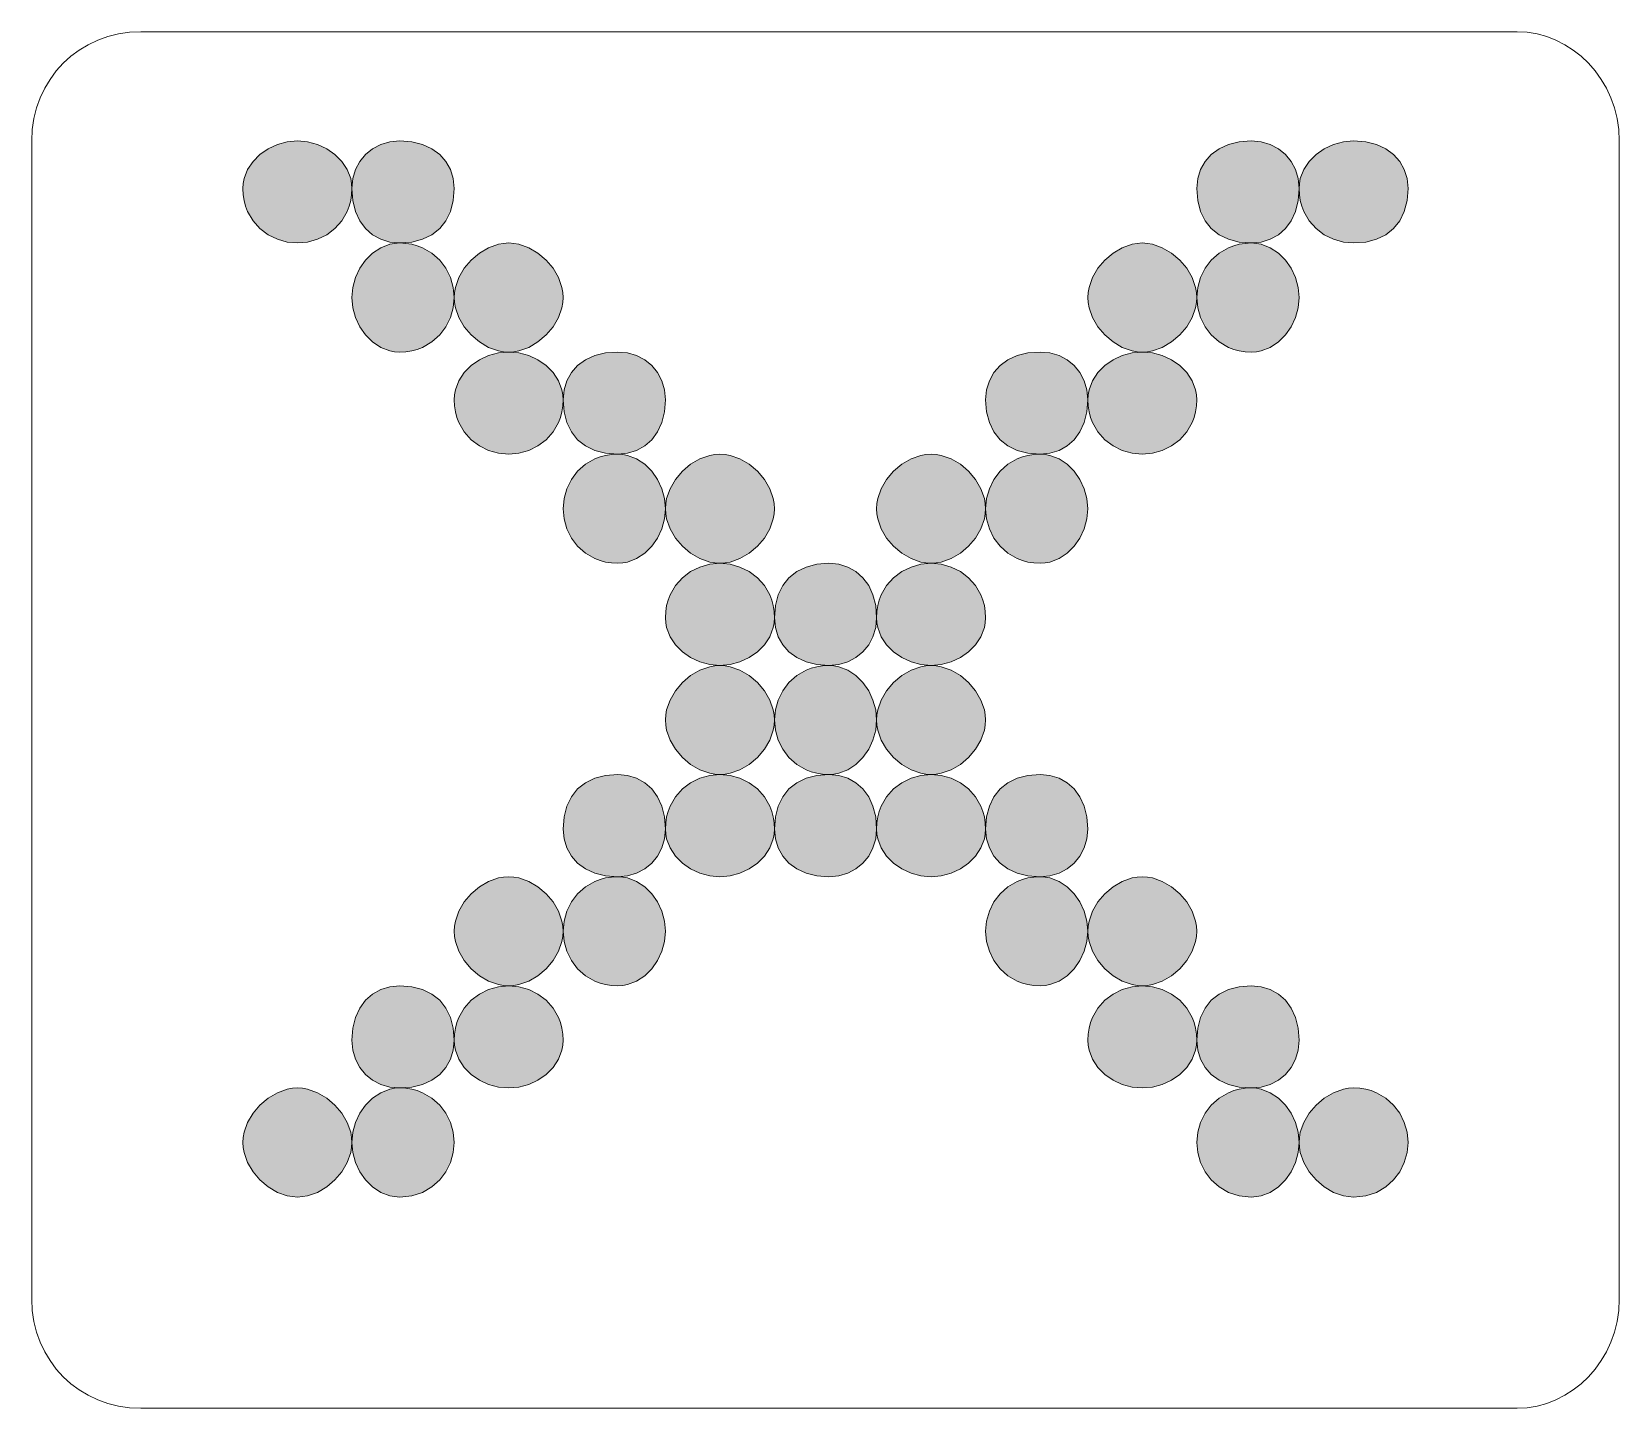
# Model space of a CAD drawing. Header units: metres. Extents: x 144 to 423, y 14 to 256.
import ezdxf

# ---------------------------------------------------------------- set-up
doc = ezdxf.new("R2010")
doc.units = ezdxf.units.M
doc.layers.add('FILL_RED_FF0000', color=7, linetype='Continuous', true_color=0xff0000)
doc.layers.add('STROKE_BLACK_000000', color=7, linetype='Continuous', true_color=0x000000)

msp = doc.modelspace()

# ---------------------------------------------------------------- hatches: boundary and pattern name
at = {"layer": 'FILL_RED_FF0000', "true_color": 0xff0000}
h = msp.add_hatch(color=7, dxfattribs=at)
h.dxf.hatch_style = 1
h.paths.add_polyline_path([(199.95, 227.62), (199.79, 226.58), (199.54, 225.61), (199.18, 224.69), (198.24, 223.05), (197.01, 221.67), (195.56, 220.58), (193.93, 219.78), (192.2, 219.29), (190.41, 219.12), (188.62, 219.29), (186.88, 219.78), (185.26, 220.58), (183.81, 221.67), (182.58, 223.05), (181.63, 224.69), (181.28, 225.61), (181.03, 226.58), (180.87, 227.62), (180.81, 228.72), (180.87, 229.61), (181.03, 230.46), (181.63, 232.06), (182.58, 233.49), (183.81, 234.72), (185.26, 235.73), (186.88, 236.48), (188.62, 236.96), (190.41, 237.12), (192.2, 236.96), (193.93, 236.48), (195.56, 235.73), (197.01, 234.72), (198.24, 233.49), (199.18, 232.06), (199.79, 230.46), (199.95, 229.61), (200.01, 228.72), (199.95, 227.62)])
h = msp.add_hatch(color=7, dxfattribs=at)
h.dxf.hatch_style = 1
h.paths.add_polyline_path([(217.84, 226.58), (217.35, 224.69), (216.55, 223.05), (215.46, 221.67), (214.08, 220.58), (212.44, 219.78), (210.55, 219.29), (208.41, 219.12), (206.67, 219.29), (205.07, 219.78), (203.64, 220.58), (202.41, 221.67), (201.4, 223.05), (200.65, 224.69), (200.17, 226.58), (200.01, 228.72), (200.17, 230.46), (200.65, 232.06), (201.4, 233.49), (202.41, 234.72), (203.64, 235.73), (205.07, 236.48), (206.67, 236.96), (208.41, 237.12), (210.55, 236.96), (212.44, 236.48), (214.08, 235.73), (215.46, 234.72), (216.55, 233.49), (217.35, 232.06), (217.84, 230.46), (218.01, 228.72), (217.84, 226.58)])
h = msp.add_hatch(color=7, dxfattribs=at)
h.dxf.hatch_style = 1
h.paths.add_polyline_path([(366.65, 226.58), (366.17, 224.69), (365.42, 223.05), (364.41, 221.67), (363.18, 220.58), (361.75, 219.78), (360.15, 219.29), (358.41, 219.12), (356.27, 219.29), (354.38, 219.78), (352.74, 220.58), (351.36, 221.67), (350.27, 223.05), (349.47, 224.69), (348.98, 226.58), (348.81, 228.72), (348.98, 230.46), (349.47, 232.06), (350.27, 233.49), (351.36, 234.72), (352.74, 235.73), (354.38, 236.48), (356.27, 236.96), (358.41, 237.12), (360.15, 236.96), (361.75, 236.48), (363.18, 235.73), (364.41, 234.72), (365.42, 233.49), (366.17, 232.06), (366.65, 230.46), (366.81, 228.72), (366.65, 226.58)])
h = msp.add_hatch(color=7, dxfattribs=at)
h.dxf.hatch_style = 1
h.paths.add_polyline_path([(385.84, 226.58), (385.35, 224.69), (384.55, 223.05), (383.46, 221.67), (382.08, 220.58), (380.44, 219.78), (378.55, 219.29), (376.41, 219.12), (374.62, 219.29), (372.88, 219.78), (371.26, 220.58), (369.81, 221.67), (368.58, 223.05), (367.63, 224.69), (367.28, 225.61), (367.03, 226.58), (366.87, 227.62), (366.81, 228.72), (366.87, 229.61), (367.03, 230.46), (367.63, 232.06), (368.58, 233.49), (369.81, 234.72), (371.26, 235.73), (372.88, 236.48), (374.62, 236.96), (376.41, 237.12), (378.55, 236.96), (380.44, 236.48), (382.08, 235.73), (383.46, 234.72), (384.55, 233.49), (385.35, 232.06), (385.84, 230.46), (386.01, 228.72), (385.84, 226.58)])
h = msp.add_hatch(color=7, dxfattribs=at)
h.dxf.hatch_style = 1
h.paths.add_polyline_path([(217.84, 207.73), (217.35, 205.99), (216.55, 204.37), (215.46, 202.92), (214.08, 201.69), (212.44, 200.74), (211.52, 200.39), (210.55, 200.14), (209.51, 199.98), (208.41, 199.92), (207.52, 199.98), (206.67, 200.14), (205.07, 200.74), (203.64, 201.69), (202.41, 202.92), (201.4, 204.37), (200.65, 205.99), (200.17, 207.73), (200.01, 209.52), (200.17, 211.31), (200.65, 213.04), (201.4, 214.67), (202.41, 216.12), (203.64, 217.35), (205.07, 218.29), (206.67, 218.9), (207.52, 219.06), (208.41, 219.12), (209.51, 219.06), (210.55, 218.9), (211.52, 218.65), (212.44, 218.29), (214.08, 217.35), (215.46, 216.12), (216.55, 214.67), (217.35, 213.04), (217.84, 211.31), (218.01, 209.52), (217.84, 207.73)])
h = msp.add_hatch(color=7, dxfattribs=at)
h.dxf.hatch_style = 1
h.paths.add_polyline_path([(237.15, 208.62), (236.99, 207.73), (236.39, 205.99), (235.44, 204.37), (234.21, 202.92), (232.76, 201.69), (231.13, 200.74), (229.4, 200.14), (228.51, 199.98), (227.61, 199.92), (226.71, 199.98), (225.82, 200.14), (224.08, 200.74), (222.46, 201.69), (221.01, 202.92), (219.78, 204.37), (218.83, 205.99), (218.23, 207.73), (218.07, 208.62), (218.01, 209.52), (218.07, 210.42), (218.23, 211.31), (218.83, 213.04), (219.78, 214.67), (221.01, 216.12), (222.46, 217.35), (224.08, 218.29), (225.82, 218.9), (226.71, 219.06), (227.61, 219.12), (228.51, 219.06), (229.4, 218.9), (231.13, 218.29), (232.76, 217.35), (234.21, 216.12), (235.44, 214.67), (236.39, 213.04), (236.99, 211.31), (237.15, 210.42), (237.21, 209.52), (237.15, 208.62)])
h = msp.add_hatch(color=7, dxfattribs=at)
h.dxf.hatch_style = 1
h.paths.add_polyline_path([(348.75, 208.62), (348.59, 207.73), (347.98, 205.99), (347.04, 204.37), (345.81, 202.92), (344.36, 201.69), (342.73, 200.74), (341, 200.14), (340.11, 199.98), (339.21, 199.92), (338.31, 199.98), (337.42, 200.14), (335.68, 200.74), (334.06, 201.69), (332.61, 202.92), (331.38, 204.37), (330.43, 205.99), (329.83, 207.73), (329.67, 208.62), (329.61, 209.52), (329.67, 210.42), (329.83, 211.31), (330.43, 213.04), (331.38, 214.67), (332.61, 216.12), (334.06, 217.35), (335.68, 218.29), (337.42, 218.9), (338.31, 219.06), (339.21, 219.12), (340.11, 219.06), (341, 218.9), (342.73, 218.29), (344.36, 217.35), (345.81, 216.12), (347.04, 214.67), (347.98, 213.04), (348.59, 211.31), (348.75, 210.42), (348.81, 209.52), (348.75, 208.62)])
h = msp.add_hatch(color=7, dxfattribs=at)
h.dxf.hatch_style = 1
h.paths.add_polyline_path([(366.65, 207.73), (366.17, 205.99), (365.42, 204.37), (364.41, 202.92), (363.18, 201.69), (361.75, 200.74), (360.15, 200.14), (359.3, 199.98), (358.41, 199.92), (357.31, 199.98), (356.27, 200.14), (355.3, 200.39), (354.38, 200.74), (352.74, 201.69), (351.36, 202.92), (350.27, 204.37), (349.47, 205.99), (348.98, 207.73), (348.81, 209.52), (348.98, 211.31), (349.47, 213.04), (350.27, 214.67), (351.36, 216.12), (352.74, 217.35), (354.38, 218.29), (355.3, 218.65), (356.27, 218.9), (357.31, 219.06), (358.41, 219.12), (359.3, 219.06), (360.15, 218.9), (361.75, 218.29), (363.18, 217.35), (364.41, 216.12), (365.42, 214.67), (366.17, 213.04), (366.65, 211.31), (366.81, 209.52), (366.65, 207.73)])
h = msp.add_hatch(color=7, dxfattribs=at)
h.dxf.hatch_style = 1
h.paths.add_polyline_path([(237.15, 190.42), (236.99, 189.38), (236.74, 188.41), (236.39, 187.49), (235.44, 185.85), (234.21, 184.47), (232.76, 183.38), (231.13, 182.58), (229.4, 182.09), (227.61, 181.92), (225.82, 182.09), (224.08, 182.58), (222.46, 183.38), (221.01, 184.47), (219.78, 185.85), (218.83, 187.49), (218.48, 188.41), (218.23, 189.38), (218.07, 190.42), (218.01, 191.52), (218.07, 192.41), (218.23, 193.26), (218.83, 194.86), (219.78, 196.29), (221.01, 197.52), (222.46, 198.53), (224.08, 199.28), (225.82, 199.76), (227.61, 199.92), (229.4, 199.76), (231.13, 199.28), (232.76, 198.53), (234.21, 197.52), (235.44, 196.29), (236.39, 194.86), (236.99, 193.26), (237.15, 192.41), (237.21, 191.52), (237.15, 190.42)])
h = msp.add_hatch(color=7, dxfattribs=at)
h.dxf.hatch_style = 1
h.paths.add_polyline_path([(255.05, 189.38), (254.57, 187.49), (253.82, 185.85), (252.81, 184.47), (251.58, 183.38), (250.15, 182.58), (248.55, 182.09), (246.81, 181.92), (244.67, 182.09), (242.78, 182.58), (241.14, 183.38), (239.76, 184.47), (238.67, 185.85), (237.87, 187.49), (237.38, 189.38), (237.21, 191.52), (237.38, 193.26), (237.87, 194.86), (238.67, 196.29), (239.76, 197.52), (241.14, 198.53), (242.78, 199.28), (244.67, 199.76), (246.81, 199.92), (248.55, 199.76), (250.15, 199.28), (251.58, 198.53), (252.81, 197.52), (253.82, 196.29), (254.57, 194.86), (255.05, 193.26), (255.21, 191.52), (255.05, 189.38)])
h = msp.add_hatch(color=7, dxfattribs=at)
h.dxf.hatch_style = 1
h.paths.add_polyline_path([(329.45, 189.38), (328.97, 187.49), (328.22, 185.85), (327.21, 184.47), (325.98, 183.38), (324.55, 182.58), (322.95, 182.09), (321.21, 181.92), (319.07, 182.09), (317.18, 182.58), (315.54, 183.38), (314.16, 184.47), (313.07, 185.85), (312.27, 187.49), (311.78, 189.38), (311.61, 191.52), (311.78, 193.26), (312.27, 194.86), (313.07, 196.29), (314.16, 197.52), (315.54, 198.53), (317.18, 199.28), (319.07, 199.76), (321.21, 199.92), (322.95, 199.76), (324.55, 199.28), (325.98, 198.53), (327.21, 197.52), (328.22, 196.29), (328.97, 194.86), (329.45, 193.26), (329.61, 191.52), (329.45, 189.38)])
h = msp.add_hatch(color=7, dxfattribs=at)
h.dxf.hatch_style = 1
h.paths.add_polyline_path([(348.75, 190.42), (348.59, 189.38), (348.34, 188.41), (347.98, 187.49), (347.04, 185.85), (345.81, 184.47), (344.36, 183.38), (342.73, 182.58), (341, 182.09), (339.21, 181.92), (337.42, 182.09), (335.68, 182.58), (334.06, 183.38), (332.61, 184.47), (331.38, 185.85), (330.43, 187.49), (330.08, 188.41), (329.83, 189.38), (329.67, 190.42), (329.61, 191.52), (329.67, 192.41), (329.83, 193.26), (330.43, 194.86), (331.38, 196.29), (332.61, 197.52), (334.06, 198.53), (335.68, 199.28), (337.42, 199.76), (339.21, 199.92), (341, 199.76), (342.73, 199.28), (344.36, 198.53), (345.81, 197.52), (347.04, 196.29), (347.98, 194.86), (348.59, 193.26), (348.75, 192.41), (348.81, 191.52), (348.75, 190.42)])
h = msp.add_hatch(color=7, dxfattribs=at)
h.dxf.hatch_style = 1
h.paths.add_polyline_path([(255.05, 170.53), (254.57, 168.79), (253.82, 167.17), (252.81, 165.72), (251.58, 164.49), (250.15, 163.54), (248.55, 162.94), (247.7, 162.78), (246.81, 162.72), (245.71, 162.78), (244.67, 162.94), (243.7, 163.19), (242.78, 163.54), (241.14, 164.49), (239.76, 165.72), (238.67, 167.17), (237.87, 168.79), (237.38, 170.53), (237.21, 172.32), (237.38, 174.11), (237.87, 175.84), (238.67, 177.47), (239.76, 178.92), (241.14, 180.15), (242.78, 181.09), (243.7, 181.45), (244.67, 181.7), (245.71, 181.86), (246.81, 181.92), (247.7, 181.86), (248.55, 181.7), (250.15, 181.09), (251.58, 180.15), (252.81, 178.92), (253.82, 177.47), (254.57, 175.84), (255.05, 174.11), (255.21, 172.32), (255.05, 170.53)])
h = msp.add_hatch(color=7, dxfattribs=at)
h.dxf.hatch_style = 1
h.paths.add_polyline_path([(274.35, 171.42), (274.19, 170.53), (273.58, 168.79), (272.64, 167.17), (271.41, 165.72), (269.96, 164.49), (268.33, 163.54), (266.6, 162.94), (265.71, 162.78), (264.81, 162.72), (263.91, 162.78), (263.02, 162.94), (261.28, 163.54), (259.66, 164.49), (258.21, 165.72), (256.98, 167.17), (256.03, 168.79), (255.43, 170.53), (255.27, 171.42), (255.21, 172.32), (255.27, 173.22), (255.43, 174.11), (256.03, 175.84), (256.98, 177.47), (258.21, 178.92), (259.66, 180.15), (261.28, 181.09), (263.02, 181.7), (263.91, 181.86), (264.81, 181.92), (265.71, 181.86), (266.6, 181.7), (268.33, 181.09), (269.96, 180.15), (271.41, 178.92), (272.64, 177.47), (273.58, 175.84), (274.19, 174.11), (274.35, 173.22), (274.41, 172.32), (274.35, 171.42)])
h = msp.add_hatch(color=7, dxfattribs=at)
h.dxf.hatch_style = 1
h.paths.add_polyline_path([(311.55, 171.42), (311.39, 170.53), (310.78, 168.79), (309.84, 167.17), (308.61, 165.72), (307.16, 164.49), (305.53, 163.54), (303.8, 162.94), (302.91, 162.78), (302.01, 162.72), (301.11, 162.78), (300.22, 162.94), (298.48, 163.54), (296.86, 164.49), (295.41, 165.72), (294.18, 167.17), (293.23, 168.79), (292.63, 170.53), (292.47, 171.42), (292.41, 172.32), (292.47, 173.22), (292.63, 174.11), (293.23, 175.84), (294.18, 177.47), (295.41, 178.92), (296.86, 180.15), (298.48, 181.09), (300.22, 181.7), (301.11, 181.86), (302.01, 181.92), (302.91, 181.86), (303.8, 181.7), (305.53, 181.09), (307.16, 180.15), (308.61, 178.92), (309.84, 177.47), (310.78, 175.84), (311.39, 174.11), (311.55, 173.22), (311.61, 172.32), (311.55, 171.42)])
h = msp.add_hatch(color=7, dxfattribs=at)
h.dxf.hatch_style = 1
h.paths.add_polyline_path([(329.45, 170.53), (328.97, 168.79), (328.22, 167.17), (327.21, 165.72), (325.98, 164.49), (324.55, 163.54), (322.95, 162.94), (322.1, 162.78), (321.21, 162.72), (320.11, 162.78), (319.07, 162.94), (318.1, 163.19), (317.18, 163.54), (315.54, 164.49), (314.16, 165.72), (313.07, 167.17), (312.27, 168.79), (311.78, 170.53), (311.61, 172.32), (311.78, 174.11), (312.27, 175.84), (313.07, 177.47), (314.16, 178.92), (315.54, 180.15), (317.18, 181.09), (318.1, 181.45), (319.07, 181.7), (320.11, 181.86), (321.21, 181.92), (322.1, 181.86), (322.95, 181.7), (324.55, 181.09), (325.98, 180.15), (327.21, 178.92), (328.22, 177.47), (328.97, 175.84), (329.45, 174.11), (329.61, 172.32), (329.45, 170.53)])
h = msp.add_hatch(color=7, dxfattribs=at)
h.dxf.hatch_style = 1
h.paths.add_polyline_path([(274.35, 152.23), (274.19, 151.38), (273.58, 149.78), (272.64, 148.35), (271.41, 147.12), (269.96, 146.11), (268.33, 145.36), (266.6, 144.88), (264.81, 144.72), (263.02, 144.88), (261.28, 145.36), (259.66, 146.11), (258.21, 147.12), (256.98, 148.35), (256.03, 149.78), (255.43, 151.38), (255.27, 152.23), (255.21, 153.12), (255.27, 154.22), (255.43, 155.26), (255.68, 156.23), (256.03, 157.15), (256.98, 158.79), (258.21, 160.17), (259.66, 161.26), (261.28, 162.06), (263.02, 162.55), (264.81, 162.72), (266.6, 162.55), (268.33, 162.06), (269.96, 161.26), (271.41, 160.17), (272.64, 158.79), (273.58, 157.15), (273.94, 156.23), (274.19, 155.26), (274.35, 154.22), (274.41, 153.12), (274.35, 152.23)])
h = msp.add_hatch(color=7, dxfattribs=at)
h.dxf.hatch_style = 1
h.paths.add_polyline_path([(292.25, 151.38), (291.77, 149.78), (291.02, 148.35), (290.01, 147.12), (288.78, 146.11), (287.35, 145.36), (285.75, 144.88), (284.01, 144.72), (281.87, 144.88), (279.98, 145.36), (278.34, 146.11), (276.96, 147.12), (275.87, 148.35), (275.07, 149.78), (274.58, 151.38), (274.41, 153.12), (274.58, 155.26), (275.07, 157.15), (275.87, 158.79), (276.96, 160.17), (278.34, 161.26), (279.98, 162.06), (281.87, 162.55), (284.01, 162.72), (285.75, 162.55), (287.35, 162.06), (288.78, 161.26), (290.01, 160.17), (291.02, 158.79), (291.77, 157.15), (292.25, 155.26), (292.41, 153.12), (292.25, 151.38)])
h = msp.add_hatch(color=7, dxfattribs=at)
h.dxf.hatch_style = 1
h.paths.add_polyline_path([(311.55, 152.23), (311.39, 151.38), (310.78, 149.78), (309.84, 148.35), (308.61, 147.12), (307.16, 146.11), (305.53, 145.36), (303.8, 144.88), (302.01, 144.72), (300.22, 144.88), (298.48, 145.36), (296.86, 146.11), (295.41, 147.12), (294.18, 148.35), (293.23, 149.78), (292.63, 151.38), (292.47, 152.23), (292.41, 153.12), (292.47, 154.22), (292.63, 155.26), (292.88, 156.23), (293.23, 157.15), (294.18, 158.79), (295.41, 160.17), (296.86, 161.26), (298.48, 162.06), (300.22, 162.55), (302.01, 162.72), (303.8, 162.55), (305.53, 162.06), (307.16, 161.26), (308.61, 160.17), (309.84, 158.79), (310.78, 157.15), (311.14, 156.23), (311.39, 155.26), (311.55, 154.22), (311.61, 153.12), (311.55, 152.23)])
h = msp.add_hatch(color=7, dxfattribs=at)
h.dxf.hatch_style = 1
h.paths.add_polyline_path([(274.35, 134.22), (274.19, 133.33), (273.58, 131.59), (272.64, 129.97), (271.41, 128.52), (269.96, 127.29), (268.33, 126.34), (266.6, 125.74), (265.71, 125.58), (264.81, 125.52), (263.91, 125.58), (263.02, 125.74), (261.28, 126.34), (259.66, 127.29), (258.21, 128.52), (256.98, 129.97), (256.03, 131.59), (255.43, 133.33), (255.27, 134.22), (255.21, 135.12), (255.27, 136.02), (255.43, 136.91), (256.03, 138.64), (256.98, 140.27), (258.21, 141.72), (259.66, 142.95), (261.28, 143.89), (263.02, 144.5), (263.91, 144.66), (264.81, 144.72), (265.71, 144.66), (266.6, 144.5), (268.33, 143.89), (269.96, 142.95), (271.41, 141.72), (272.64, 140.27), (273.58, 138.64), (274.19, 136.91), (274.35, 136.02), (274.41, 135.12), (274.35, 134.22)])
h = msp.add_hatch(color=7, dxfattribs=at)
h.dxf.hatch_style = 1
h.paths.add_polyline_path([(292.25, 133.33), (291.77, 131.59), (291.02, 129.97), (290.01, 128.52), (288.78, 127.29), (287.35, 126.34), (285.75, 125.74), (284.9, 125.58), (284.01, 125.52), (282.91, 125.58), (281.87, 125.74), (280.9, 125.99), (279.98, 126.34), (278.34, 127.29), (276.96, 128.52), (275.87, 129.97), (275.07, 131.59), (274.58, 133.33), (274.41, 135.12), (274.58, 136.91), (275.07, 138.64), (275.87, 140.27), (276.96, 141.72), (278.34, 142.95), (279.98, 143.89), (280.9, 144.25), (281.87, 144.5), (282.91, 144.66), (284.01, 144.72), (284.9, 144.66), (285.75, 144.5), (287.35, 143.89), (288.78, 142.95), (290.01, 141.72), (291.02, 140.27), (291.77, 138.64), (292.25, 136.91), (292.41, 135.12), (292.25, 133.33)])
h = msp.add_hatch(color=7, dxfattribs=at)
h.dxf.hatch_style = 1
h.paths.add_polyline_path([(311.55, 134.22), (311.39, 133.33), (310.78, 131.59), (309.84, 129.97), (308.61, 128.52), (307.16, 127.29), (305.53, 126.34), (303.8, 125.74), (302.91, 125.58), (302.01, 125.52), (301.11, 125.58), (300.22, 125.74), (298.48, 126.34), (296.86, 127.29), (295.41, 128.52), (294.18, 129.97), (293.23, 131.59), (292.63, 133.33), (292.47, 134.22), (292.41, 135.12), (292.47, 136.02), (292.63, 136.91), (293.23, 138.64), (294.18, 140.27), (295.41, 141.72), (296.86, 142.95), (298.48, 143.89), (300.22, 144.5), (301.11, 144.66), (302.01, 144.72), (302.91, 144.66), (303.8, 144.5), (305.53, 143.89), (307.16, 142.95), (308.61, 141.72), (309.84, 140.27), (310.78, 138.64), (311.39, 136.91), (311.55, 136.02), (311.61, 135.12), (311.55, 134.22)])
h = msp.add_hatch(color=7, dxfattribs=at)
h.dxf.hatch_style = 1
h.paths.add_polyline_path([(255.05, 114.18), (254.57, 112.58), (253.82, 111.15), (252.81, 109.92), (251.58, 108.91), (250.15, 108.16), (248.55, 107.68), (246.81, 107.52), (244.67, 107.68), (242.78, 108.16), (241.14, 108.91), (239.76, 109.92), (238.67, 111.15), (237.87, 112.58), (237.38, 114.18), (237.21, 115.92), (237.38, 118.06), (237.87, 119.95), (238.67, 121.59), (239.76, 122.97), (241.14, 124.06), (242.78, 124.86), (244.67, 125.35), (246.81, 125.52), (248.55, 125.35), (250.15, 124.86), (251.58, 124.06), (252.81, 122.97), (253.82, 121.59), (254.57, 119.95), (255.05, 118.06), (255.21, 115.92), (255.05, 114.18)])
h = msp.add_hatch(color=7, dxfattribs=at)
h.dxf.hatch_style = 1
h.paths.add_polyline_path([(274.35, 115.03), (274.19, 114.18), (273.58, 112.58), (272.64, 111.15), (271.41, 109.92), (269.96, 108.91), (268.33, 108.16), (266.6, 107.68), (264.81, 107.52), (263.02, 107.68), (261.28, 108.16), (259.66, 108.91), (258.21, 109.92), (256.98, 111.15), (256.03, 112.58), (255.43, 114.18), (255.27, 115.03), (255.21, 115.92), (255.27, 117.02), (255.43, 118.06), (255.68, 119.03), (256.03, 119.95), (256.98, 121.59), (258.21, 122.97), (259.66, 124.06), (261.28, 124.86), (263.02, 125.35), (264.81, 125.52), (266.6, 125.35), (268.33, 124.86), (269.96, 124.06), (271.41, 122.97), (272.64, 121.59), (273.58, 119.95), (273.94, 119.03), (274.19, 118.06), (274.35, 117.02), (274.41, 115.92), (274.35, 115.03)])
h = msp.add_hatch(color=7, dxfattribs=at)
h.dxf.hatch_style = 1
h.paths.add_polyline_path([(292.25, 114.18), (291.77, 112.58), (291.02, 111.15), (290.01, 109.92), (288.78, 108.91), (287.35, 108.16), (285.75, 107.68), (284.01, 107.52), (281.87, 107.68), (279.98, 108.16), (278.34, 108.91), (276.96, 109.92), (275.87, 111.15), (275.07, 112.58), (274.58, 114.18), (274.41, 115.92), (274.58, 118.06), (275.07, 119.95), (275.87, 121.59), (276.96, 122.97), (278.34, 124.06), (279.98, 124.86), (281.87, 125.35), (284.01, 125.52), (285.75, 125.35), (287.35, 124.86), (288.78, 124.06), (290.01, 122.97), (291.02, 121.59), (291.77, 119.95), (292.25, 118.06), (292.41, 115.92), (292.25, 114.18)])
h = msp.add_hatch(color=7, dxfattribs=at)
h.dxf.hatch_style = 1
h.paths.add_polyline_path([(311.55, 115.03), (311.39, 114.18), (310.78, 112.58), (309.84, 111.15), (308.61, 109.92), (307.16, 108.91), (305.53, 108.16), (303.8, 107.68), (302.01, 107.52), (300.22, 107.68), (298.48, 108.16), (296.86, 108.91), (295.41, 109.92), (294.18, 111.15), (293.23, 112.58), (292.63, 114.18), (292.47, 115.03), (292.41, 115.92), (292.47, 117.02), (292.63, 118.06), (292.88, 119.03), (293.23, 119.95), (294.18, 121.59), (295.41, 122.97), (296.86, 124.06), (298.48, 124.86), (300.22, 125.35), (302.01, 125.52), (303.8, 125.35), (305.53, 124.86), (307.16, 124.06), (308.61, 122.97), (309.84, 121.59), (310.78, 119.95), (311.14, 119.03), (311.39, 118.06), (311.55, 117.02), (311.61, 115.92), (311.55, 115.03)])
h = msp.add_hatch(color=7, dxfattribs=at)
h.dxf.hatch_style = 1
h.paths.add_polyline_path([(329.45, 114.18), (328.97, 112.58), (328.22, 111.15), (327.21, 109.92), (325.98, 108.91), (324.55, 108.16), (322.95, 107.68), (321.21, 107.52), (319.07, 107.68), (317.18, 108.16), (315.54, 108.91), (314.16, 109.92), (313.07, 111.15), (312.27, 112.58), (311.78, 114.18), (311.61, 115.92), (311.78, 118.06), (312.27, 119.95), (313.07, 121.59), (314.16, 122.97), (315.54, 124.06), (317.18, 124.86), (319.07, 125.35), (321.21, 125.52), (322.95, 125.35), (324.55, 124.86), (325.98, 124.06), (327.21, 122.97), (328.22, 121.59), (328.97, 119.95), (329.45, 118.06), (329.61, 115.92), (329.45, 114.18)])
h = msp.add_hatch(color=7, dxfattribs=at)
h.dxf.hatch_style = 1
h.paths.add_polyline_path([(237.15, 97.02), (236.99, 96.13), (236.39, 94.39), (235.44, 92.77), (234.21, 91.32), (232.76, 90.09), (231.13, 89.14), (229.4, 88.54), (228.51, 88.38), (227.61, 88.32), (226.71, 88.38), (225.82, 88.54), (224.08, 89.14), (222.46, 90.09), (221.01, 91.32), (219.78, 92.77), (218.83, 94.39), (218.23, 96.13), (218.07, 97.02), (218.01, 97.92), (218.07, 98.82), (218.23, 99.71), (218.83, 101.44), (219.78, 103.07), (221.01, 104.52), (222.46, 105.75), (224.08, 106.69), (225.82, 107.3), (226.71, 107.46), (227.61, 107.52), (228.51, 107.46), (229.4, 107.3), (231.13, 106.69), (232.76, 105.75), (234.21, 104.52), (235.44, 103.07), (236.39, 101.44), (236.99, 99.71), (237.15, 98.82), (237.21, 97.92), (237.15, 97.02)])
h = msp.add_hatch(color=7, dxfattribs=at)
h.dxf.hatch_style = 1
h.paths.add_polyline_path([(255.05, 96.13), (254.57, 94.39), (253.82, 92.77), (252.81, 91.32), (251.58, 90.09), (250.15, 89.14), (248.55, 88.54), (247.7, 88.38), (246.81, 88.32), (245.71, 88.38), (244.67, 88.54), (243.7, 88.79), (242.78, 89.14), (241.14, 90.09), (239.76, 91.32), (238.67, 92.77), (237.87, 94.39), (237.38, 96.13), (237.21, 97.92), (237.38, 99.71), (237.87, 101.44), (238.67, 103.07), (239.76, 104.52), (241.14, 105.75), (242.78, 106.69), (243.7, 107.05), (244.67, 107.3), (245.71, 107.46), (246.81, 107.52), (247.7, 107.46), (248.55, 107.3), (250.15, 106.69), (251.58, 105.75), (252.81, 104.52), (253.82, 103.07), (254.57, 101.44), (255.05, 99.71), (255.21, 97.92), (255.05, 96.13)])
h = msp.add_hatch(color=7, dxfattribs=at)
h.dxf.hatch_style = 1
h.paths.add_polyline_path([(329.45, 96.13), (328.97, 94.39), (328.22, 92.77), (327.21, 91.32), (325.98, 90.09), (324.55, 89.14), (322.95, 88.54), (322.1, 88.38), (321.21, 88.32), (320.11, 88.38), (319.07, 88.54), (318.1, 88.79), (317.18, 89.14), (315.54, 90.09), (314.16, 91.32), (313.07, 92.77), (312.27, 94.39), (311.78, 96.13), (311.61, 97.92), (311.78, 99.71), (312.27, 101.44), (313.07, 103.07), (314.16, 104.52), (315.54, 105.75), (317.18, 106.69), (318.1, 107.05), (319.07, 107.3), (320.11, 107.46), (321.21, 107.52), (322.1, 107.46), (322.95, 107.3), (324.55, 106.69), (325.98, 105.75), (327.21, 104.52), (328.22, 103.07), (328.97, 101.44), (329.45, 99.71), (329.61, 97.92), (329.45, 96.13)])
h = msp.add_hatch(color=7, dxfattribs=at)
h.dxf.hatch_style = 1
h.paths.add_polyline_path([(348.75, 97.02), (348.59, 96.13), (347.98, 94.39), (347.04, 92.77), (345.81, 91.32), (344.36, 90.09), (342.73, 89.14), (341, 88.54), (340.11, 88.38), (339.21, 88.32), (338.31, 88.38), (337.42, 88.54), (335.68, 89.14), (334.06, 90.09), (332.61, 91.32), (331.38, 92.77), (330.43, 94.39), (329.83, 96.13), (329.67, 97.02), (329.61, 97.92), (329.67, 98.82), (329.83, 99.71), (330.43, 101.44), (331.38, 103.07), (332.61, 104.52), (334.06, 105.75), (335.68, 106.69), (337.42, 107.3), (338.31, 107.46), (339.21, 107.52), (340.11, 107.46), (341, 107.3), (342.73, 106.69), (344.36, 105.75), (345.81, 104.52), (347.04, 103.07), (347.98, 101.44), (348.59, 99.71), (348.75, 98.82), (348.81, 97.92), (348.75, 97.02)])
h = msp.add_hatch(color=7, dxfattribs=at)
h.dxf.hatch_style = 1
h.paths.add_polyline_path([(217.84, 76.98), (217.35, 75.38), (216.55, 73.95), (215.46, 72.72), (214.08, 71.71), (212.44, 70.96), (210.55, 70.48), (208.41, 70.32), (206.67, 70.48), (205.07, 70.96), (203.64, 71.71), (202.41, 72.72), (201.4, 73.95), (200.65, 75.38), (200.17, 76.98), (200.01, 78.72), (200.17, 80.86), (200.65, 82.75), (201.4, 84.39), (202.41, 85.77), (203.64, 86.86), (205.07, 87.66), (206.67, 88.15), (208.41, 88.32), (210.55, 88.15), (212.44, 87.66), (214.08, 86.86), (215.46, 85.77), (216.55, 84.39), (217.35, 82.75), (217.84, 80.86), (218.01, 78.72), (217.84, 76.98)])
h = msp.add_hatch(color=7, dxfattribs=at)
h.dxf.hatch_style = 1
h.paths.add_polyline_path([(237.15, 77.83), (236.99, 76.98), (236.39, 75.38), (235.44, 73.95), (234.21, 72.72), (232.76, 71.71), (231.13, 70.96), (229.4, 70.48), (227.61, 70.32), (225.82, 70.48), (224.08, 70.96), (222.46, 71.71), (221.01, 72.72), (219.78, 73.95), (218.83, 75.38), (218.23, 76.98), (218.07, 77.83), (218.01, 78.72), (218.07, 79.82), (218.23, 80.86), (218.48, 81.83), (218.83, 82.75), (219.78, 84.39), (221.01, 85.77), (222.46, 86.86), (224.08, 87.66), (225.82, 88.15), (227.61, 88.32), (229.4, 88.15), (231.13, 87.66), (232.76, 86.86), (234.21, 85.77), (235.44, 84.39), (236.39, 82.75), (236.74, 81.83), (236.99, 80.86), (237.15, 79.82), (237.21, 78.72), (237.15, 77.83)])
h = msp.add_hatch(color=7, dxfattribs=at)
h.dxf.hatch_style = 1
h.paths.add_polyline_path([(348.75, 77.83), (348.59, 76.98), (347.98, 75.38), (347.04, 73.95), (345.81, 72.72), (344.36, 71.71), (342.73, 70.96), (341, 70.48), (339.21, 70.32), (337.42, 70.48), (335.68, 70.96), (334.06, 71.71), (332.61, 72.72), (331.38, 73.95), (330.43, 75.38), (329.83, 76.98), (329.67, 77.83), (329.61, 78.72), (329.67, 79.82), (329.83, 80.86), (330.08, 81.83), (330.43, 82.75), (331.38, 84.39), (332.61, 85.77), (334.06, 86.86), (335.68, 87.66), (337.42, 88.15), (339.21, 88.32), (341, 88.15), (342.73, 87.66), (344.36, 86.86), (345.81, 85.77), (347.04, 84.39), (347.98, 82.75), (348.34, 81.83), (348.59, 80.86), (348.75, 79.82), (348.81, 78.72), (348.75, 77.83)])
h = msp.add_hatch(color=7, dxfattribs=at)
h.dxf.hatch_style = 1
h.paths.add_polyline_path([(366.65, 76.98), (366.17, 75.38), (365.42, 73.95), (364.41, 72.72), (363.18, 71.71), (361.75, 70.96), (360.15, 70.48), (358.41, 70.32), (356.27, 70.48), (354.38, 70.96), (352.74, 71.71), (351.36, 72.72), (350.27, 73.95), (349.47, 75.38), (348.98, 76.98), (348.81, 78.72), (348.98, 80.86), (349.47, 82.75), (350.27, 84.39), (351.36, 85.77), (352.74, 86.86), (354.38, 87.66), (356.27, 88.15), (358.41, 88.32), (360.15, 88.15), (361.75, 87.66), (363.18, 86.86), (364.41, 85.77), (365.42, 84.39), (366.17, 82.75), (366.65, 80.86), (366.81, 78.72), (366.65, 76.98)])
h = msp.add_hatch(color=7, dxfattribs=at)
h.dxf.hatch_style = 1
h.paths.add_polyline_path([(199.95, 59.82), (199.79, 58.93), (199.18, 57.19), (198.24, 55.57), (197.01, 54.12), (195.56, 52.89), (193.93, 51.94), (192.2, 51.34), (191.31, 51.18), (190.41, 51.12), (189.51, 51.18), (188.62, 51.34), (186.88, 51.94), (185.26, 52.89), (183.81, 54.12), (182.58, 55.57), (181.63, 57.19), (181.03, 58.93), (180.87, 59.82), (180.81, 60.72), (180.87, 61.62), (181.03, 62.51), (181.63, 64.24), (182.58, 65.87), (183.81, 67.32), (185.26, 68.55), (186.88, 69.49), (188.62, 70.1), (189.51, 70.26), (190.41, 70.32), (191.31, 70.26), (192.2, 70.1), (193.93, 69.49), (195.56, 68.55), (197.01, 67.32), (198.24, 65.87), (199.18, 64.24), (199.79, 62.51), (199.95, 61.62), (200.01, 60.72), (199.95, 59.82)])
h = msp.add_hatch(color=7, dxfattribs=at)
h.dxf.hatch_style = 1
h.paths.add_polyline_path([(217.84, 58.93), (217.35, 57.19), (216.55, 55.57), (215.46, 54.12), (214.08, 52.89), (212.44, 51.94), (211.52, 51.59), (210.55, 51.34), (209.51, 51.18), (208.41, 51.12), (207.52, 51.18), (206.67, 51.34), (205.07, 51.94), (203.64, 52.89), (202.41, 54.12), (201.4, 55.57), (200.65, 57.19), (200.17, 58.93), (200.01, 60.72), (200.17, 62.51), (200.65, 64.24), (201.4, 65.87), (202.41, 67.32), (203.64, 68.55), (205.07, 69.49), (206.67, 70.1), (207.52, 70.26), (208.41, 70.32), (209.51, 70.26), (210.55, 70.1), (211.52, 69.85), (212.44, 69.49), (214.08, 68.55), (215.46, 67.32), (216.55, 65.87), (217.35, 64.24), (217.84, 62.51), (218.01, 60.72), (217.84, 58.93)])
h = msp.add_hatch(color=7, dxfattribs=at)
h.dxf.hatch_style = 1
h.paths.add_polyline_path([(366.65, 58.93), (366.17, 57.19), (365.42, 55.57), (364.41, 54.12), (363.18, 52.89), (361.75, 51.94), (360.15, 51.34), (359.3, 51.18), (358.41, 51.12), (357.31, 51.18), (356.27, 51.34), (355.3, 51.59), (354.38, 51.94), (352.74, 52.89), (351.36, 54.12), (350.27, 55.57), (349.47, 57.19), (348.98, 58.93), (348.81, 60.72), (348.98, 62.51), (349.47, 64.24), (350.27, 65.87), (351.36, 67.32), (352.74, 68.55), (354.38, 69.49), (355.3, 69.85), (356.27, 70.1), (357.31, 70.26), (358.41, 70.32), (359.3, 70.26), (360.15, 70.1), (361.75, 69.49), (363.18, 68.55), (364.41, 67.32), (365.42, 65.87), (366.17, 64.24), (366.65, 62.51), (366.81, 60.72), (366.65, 58.93)])
h = msp.add_hatch(color=7, dxfattribs=at)
h.dxf.hatch_style = 1
h.paths.add_polyline_path([(385.84, 58.93), (385.35, 57.19), (384.55, 55.57), (383.46, 54.12), (382.08, 52.89), (380.44, 51.94), (379.52, 51.59), (378.55, 51.34), (377.51, 51.18), (376.41, 51.12), (375.51, 51.18), (374.62, 51.34), (372.88, 51.94), (371.26, 52.89), (369.81, 54.12), (368.58, 55.57), (367.63, 57.19), (367.03, 58.93), (366.87, 59.82), (366.81, 60.72), (366.87, 61.62), (367.03, 62.51), (367.63, 64.24), (368.58, 65.87), (369.81, 67.32), (371.26, 68.55), (372.88, 69.49), (374.62, 70.1), (375.51, 70.26), (376.41, 70.32), (377.51, 70.26), (378.55, 70.1), (379.52, 69.85), (380.44, 69.49), (382.08, 68.55), (383.46, 67.32), (384.55, 65.87), (385.35, 64.24), (385.84, 62.51), (386.01, 60.72), (385.84, 58.93)])

# ---------------------------------------------------------------- linework, layer by layer
at = {"layer": 'FILL_RED_FF0000', "lineweight": 0, "true_color": 0xff0000}
for points in [[(199.95, 227.62), (199.79, 226.58), (199.54, 225.61), (199.18, 224.69), (198.24, 223.05), (197.01, 221.67), (195.56, 220.58), (193.93, 219.78), (192.2, 219.29), (190.41, 219.12), (188.62, 219.29), (186.88, 219.78), (185.26, 220.58), (183.81, 221.67), (182.58, 223.05), (181.63, 224.69), (181.28, 225.61), (181.03, 226.58), (180.87, 227.62), (180.81, 228.72), (180.87, 229.61), (181.03, 230.46), (181.63, 232.06), (182.58, 233.49), (183.81, 234.72), (185.26, 235.73), (186.88, 236.48), (188.62, 236.96), (190.41, 237.12), (192.2, 236.96), (193.93, 236.48), (195.56, 235.73), (197.01, 234.72), (198.24, 233.49), (199.18, 232.06), (199.79, 230.46), (199.95, 229.61), (200.01, 228.72)], [(217.84, 226.58), (217.35, 224.69), (216.55, 223.05), (215.46, 221.67), (214.08, 220.58), (212.44, 219.78), (210.55, 219.29), (208.41, 219.12), (206.67, 219.29), (205.07, 219.78), (203.64, 220.58), (202.41, 221.67), (201.4, 223.05), (200.65, 224.69), (200.17, 226.58), (200.01, 228.72), (200.17, 230.46), (200.65, 232.06), (201.4, 233.49), (202.41, 234.72), (203.64, 235.73), (205.07, 236.48), (206.67, 236.96), (208.41, 237.12), (210.55, 236.96), (212.44, 236.48), (214.08, 235.73), (215.46, 234.72), (216.55, 233.49), (217.35, 232.06), (217.84, 230.46), (218.01, 228.72)], [(366.65, 226.58), (366.17, 224.69), (365.42, 223.05), (364.41, 221.67), (363.18, 220.58), (361.75, 219.78), (360.15, 219.29), (358.41, 219.12), (356.27, 219.29), (354.38, 219.78), (352.74, 220.58), (351.36, 221.67), (350.27, 223.05), (349.47, 224.69), (348.98, 226.58), (348.81, 228.72), (348.98, 230.46), (349.47, 232.06), (350.27, 233.49), (351.36, 234.72), (352.74, 235.73), (354.38, 236.48), (356.27, 236.96), (358.41, 237.12), (360.15, 236.96), (361.75, 236.48), (363.18, 235.73), (364.41, 234.72), (365.42, 233.49), (366.17, 232.06), (366.65, 230.46), (366.81, 228.72)], [(385.84, 226.58), (385.35, 224.69), (384.55, 223.05), (383.46, 221.67), (382.08, 220.58), (380.44, 219.78), (378.55, 219.29), (376.41, 219.12), (374.62, 219.29), (372.88, 219.78), (371.26, 220.58), (369.81, 221.67), (368.58, 223.05), (367.63, 224.69), (367.28, 225.61), (367.03, 226.58), (366.87, 227.62), (366.81, 228.72), (366.87, 229.61), (367.03, 230.46), (367.63, 232.06), (368.58, 233.49), (369.81, 234.72), (371.26, 235.73), (372.88, 236.48), (374.62, 236.96), (376.41, 237.12), (378.55, 236.96), (380.44, 236.48), (382.08, 235.73), (383.46, 234.72), (384.55, 233.49), (385.35, 232.06), (385.84, 230.46), (386.01, 228.72)], [(217.84, 207.73), (217.35, 205.99), (216.55, 204.37), (215.46, 202.92), (214.08, 201.69), (212.44, 200.74), (211.52, 200.39), (210.55, 200.14), (209.51, 199.98), (208.41, 199.92), (207.52, 199.98), (206.67, 200.14), (205.07, 200.74), (203.64, 201.69), (202.41, 202.92), (201.4, 204.37), (200.65, 205.99), (200.17, 207.73), (200.01, 209.52), (200.17, 211.31), (200.65, 213.04), (201.4, 214.67), (202.41, 216.12), (203.64, 217.35), (205.07, 218.29), (206.67, 218.9), (207.52, 219.06), (208.41, 219.12), (209.51, 219.06), (210.55, 218.9), (211.52, 218.65), (212.44, 218.29), (214.08, 217.35), (215.46, 216.12), (216.55, 214.67), (217.35, 213.04), (217.84, 211.31), (218.01, 209.52)], [(237.15, 208.62), (236.99, 207.73), (236.39, 205.99), (235.44, 204.37), (234.21, 202.92), (232.76, 201.69), (231.13, 200.74), (229.4, 200.14), (228.51, 199.98), (227.61, 199.92), (226.71, 199.98), (225.82, 200.14), (224.08, 200.74), (222.46, 201.69), (221.01, 202.92), (219.78, 204.37), (218.83, 205.99), (218.23, 207.73), (218.07, 208.62), (218.01, 209.52), (218.07, 210.42), (218.23, 211.31), (218.83, 213.04), (219.78, 214.67), (221.01, 216.12), (222.46, 217.35), (224.08, 218.29), (225.82, 218.9), (226.71, 219.06), (227.61, 219.12), (228.51, 219.06), (229.4, 218.9), (231.13, 218.29), (232.76, 217.35), (234.21, 216.12), (235.44, 214.67), (236.39, 213.04), (236.99, 211.31), (237.15, 210.42), (237.21, 209.52)], [(348.75, 208.62), (348.59, 207.73), (347.98, 205.99), (347.04, 204.37), (345.81, 202.92), (344.36, 201.69), (342.73, 200.74), (341, 200.14), (340.11, 199.98), (339.21, 199.92), (338.31, 199.98), (337.42, 200.14), (335.68, 200.74), (334.06, 201.69), (332.61, 202.92), (331.38, 204.37), (330.43, 205.99), (329.83, 207.73), (329.67, 208.62), (329.61, 209.52), (329.67, 210.42), (329.83, 211.31), (330.43, 213.04), (331.38, 214.67), (332.61, 216.12), (334.06, 217.35), (335.68, 218.29), (337.42, 218.9), (338.31, 219.06), (339.21, 219.12), (340.11, 219.06), (341, 218.9), (342.73, 218.29), (344.36, 217.35), (345.81, 216.12), (347.04, 214.67), (347.98, 213.04), (348.59, 211.31), (348.75, 210.42), (348.81, 209.52)], [(366.65, 207.73), (366.17, 205.99), (365.42, 204.37), (364.41, 202.92), (363.18, 201.69), (361.75, 200.74), (360.15, 200.14), (359.3, 199.98), (358.41, 199.92), (357.31, 199.98), (356.27, 200.14), (355.3, 200.39), (354.38, 200.74), (352.74, 201.69), (351.36, 202.92), (350.27, 204.37), (349.47, 205.99), (348.98, 207.73), (348.81, 209.52), (348.98, 211.31), (349.47, 213.04), (350.27, 214.67), (351.36, 216.12), (352.74, 217.35), (354.38, 218.29), (355.3, 218.65), (356.27, 218.9), (357.31, 219.06), (358.41, 219.12), (359.3, 219.06), (360.15, 218.9), (361.75, 218.29), (363.18, 217.35), (364.41, 216.12), (365.42, 214.67), (366.17, 213.04), (366.65, 211.31), (366.81, 209.52)], [(237.15, 190.42), (236.99, 189.38), (236.74, 188.41), (236.39, 187.49), (235.44, 185.85), (234.21, 184.47), (232.76, 183.38), (231.13, 182.58), (229.4, 182.09), (227.61, 181.92), (225.82, 182.09), (224.08, 182.58), (222.46, 183.38), (221.01, 184.47), (219.78, 185.85), (218.83, 187.49), (218.48, 188.41), (218.23, 189.38), (218.07, 190.42), (218.01, 191.52), (218.07, 192.41), (218.23, 193.26), (218.83, 194.86), (219.78, 196.29), (221.01, 197.52), (222.46, 198.53), (224.08, 199.28), (225.82, 199.76), (227.61, 199.92), (229.4, 199.76), (231.13, 199.28), (232.76, 198.53), (234.21, 197.52), (235.44, 196.29), (236.39, 194.86), (236.99, 193.26), (237.15, 192.41), (237.21, 191.52)], [(255.05, 189.38), (254.57, 187.49), (253.82, 185.85), (252.81, 184.47), (251.58, 183.38), (250.15, 182.58), (248.55, 182.09), (246.81, 181.92), (244.67, 182.09), (242.78, 182.58), (241.14, 183.38), (239.76, 184.47), (238.67, 185.85), (237.87, 187.49), (237.38, 189.38), (237.21, 191.52), (237.38, 193.26), (237.87, 194.86), (238.67, 196.29), (239.76, 197.52), (241.14, 198.53), (242.78, 199.28), (244.67, 199.76), (246.81, 199.92), (248.55, 199.76), (250.15, 199.28), (251.58, 198.53), (252.81, 197.52), (253.82, 196.29), (254.57, 194.86), (255.05, 193.26), (255.21, 191.52)], [(329.45, 189.38), (328.97, 187.49), (328.22, 185.85), (327.21, 184.47), (325.98, 183.38), (324.55, 182.58), (322.95, 182.09), (321.21, 181.92), (319.07, 182.09), (317.18, 182.58), (315.54, 183.38), (314.16, 184.47), (313.07, 185.85), (312.27, 187.49), (311.78, 189.38), (311.61, 191.52), (311.78, 193.26), (312.27, 194.86), (313.07, 196.29), (314.16, 197.52), (315.54, 198.53), (317.18, 199.28), (319.07, 199.76), (321.21, 199.92), (322.95, 199.76), (324.55, 199.28), (325.98, 198.53), (327.21, 197.52), (328.22, 196.29), (328.97, 194.86), (329.45, 193.26), (329.61, 191.52)], [(348.75, 190.42), (348.59, 189.38), (348.34, 188.41), (347.98, 187.49), (347.04, 185.85), (345.81, 184.47), (344.36, 183.38), (342.73, 182.58), (341, 182.09), (339.21, 181.92), (337.42, 182.09), (335.68, 182.58), (334.06, 183.38), (332.61, 184.47), (331.38, 185.85), (330.43, 187.49), (330.08, 188.41), (329.83, 189.38), (329.67, 190.42), (329.61, 191.52), (329.67, 192.41), (329.83, 193.26), (330.43, 194.86), (331.38, 196.29), (332.61, 197.52), (334.06, 198.53), (335.68, 199.28), (337.42, 199.76), (339.21, 199.92), (341, 199.76), (342.73, 199.28), (344.36, 198.53), (345.81, 197.52), (347.04, 196.29), (347.98, 194.86), (348.59, 193.26), (348.75, 192.41), (348.81, 191.52)], [(255.05, 170.53), (254.57, 168.79), (253.82, 167.17), (252.81, 165.72), (251.58, 164.49), (250.15, 163.54), (248.55, 162.94), (247.7, 162.78), (246.81, 162.72), (245.71, 162.78), (244.67, 162.94), (243.7, 163.19), (242.78, 163.54), (241.14, 164.49), (239.76, 165.72), (238.67, 167.17), (237.87, 168.79), (237.38, 170.53), (237.21, 172.32), (237.38, 174.11), (237.87, 175.84), (238.67, 177.47), (239.76, 178.92), (241.14, 180.15), (242.78, 181.09), (243.7, 181.45), (244.67, 181.7), (245.71, 181.86), (246.81, 181.92), (247.7, 181.86), (248.55, 181.7), (250.15, 181.09), (251.58, 180.15), (252.81, 178.92), (253.82, 177.47), (254.57, 175.84), (255.05, 174.11), (255.21, 172.32)], [(274.35, 171.42), (274.19, 170.53), (273.58, 168.79), (272.64, 167.17), (271.41, 165.72), (269.96, 164.49), (268.33, 163.54), (266.6, 162.94), (265.71, 162.78), (264.81, 162.72), (263.91, 162.78), (263.02, 162.94), (261.28, 163.54), (259.66, 164.49), (258.21, 165.72), (256.98, 167.17), (256.03, 168.79), (255.43, 170.53), (255.27, 171.42), (255.21, 172.32), (255.27, 173.22), (255.43, 174.11), (256.03, 175.84), (256.98, 177.47), (258.21, 178.92), (259.66, 180.15), (261.28, 181.09), (263.02, 181.7), (263.91, 181.86), (264.81, 181.92), (265.71, 181.86), (266.6, 181.7), (268.33, 181.09), (269.96, 180.15), (271.41, 178.92), (272.64, 177.47), (273.58, 175.84), (274.19, 174.11), (274.35, 173.22), (274.41, 172.32)], [(311.55, 171.42), (311.39, 170.53), (310.78, 168.79), (309.84, 167.17), (308.61, 165.72), (307.16, 164.49), (305.53, 163.54), (303.8, 162.94), (302.91, 162.78), (302.01, 162.72), (301.11, 162.78), (300.22, 162.94), (298.48, 163.54), (296.86, 164.49), (295.41, 165.72), (294.18, 167.17), (293.23, 168.79), (292.63, 170.53), (292.47, 171.42), (292.41, 172.32), (292.47, 173.22), (292.63, 174.11), (293.23, 175.84), (294.18, 177.47), (295.41, 178.92), (296.86, 180.15), (298.48, 181.09), (300.22, 181.7), (301.11, 181.86), (302.01, 181.92), (302.91, 181.86), (303.8, 181.7), (305.53, 181.09), (307.16, 180.15), (308.61, 178.92), (309.84, 177.47), (310.78, 175.84), (311.39, 174.11), (311.55, 173.22), (311.61, 172.32)], [(329.45, 170.53), (328.97, 168.79), (328.22, 167.17), (327.21, 165.72), (325.98, 164.49), (324.55, 163.54), (322.95, 162.94), (322.1, 162.78), (321.21, 162.72), (320.11, 162.78), (319.07, 162.94), (318.1, 163.19), (317.18, 163.54), (315.54, 164.49), (314.16, 165.72), (313.07, 167.17), (312.27, 168.79), (311.78, 170.53), (311.61, 172.32), (311.78, 174.11), (312.27, 175.84), (313.07, 177.47), (314.16, 178.92), (315.54, 180.15), (317.18, 181.09), (318.1, 181.45), (319.07, 181.7), (320.11, 181.86), (321.21, 181.92), (322.1, 181.86), (322.95, 181.7), (324.55, 181.09), (325.98, 180.15), (327.21, 178.92), (328.22, 177.47), (328.97, 175.84), (329.45, 174.11), (329.61, 172.32)], [(274.35, 152.23), (274.19, 151.38), (273.58, 149.78), (272.64, 148.35), (271.41, 147.12), (269.96, 146.11), (268.33, 145.36), (266.6, 144.88), (264.81, 144.72), (263.02, 144.88), (261.28, 145.36), (259.66, 146.11), (258.21, 147.12), (256.98, 148.35), (256.03, 149.78), (255.43, 151.38), (255.27, 152.23), (255.21, 153.12), (255.27, 154.22), (255.43, 155.26), (255.68, 156.23), (256.03, 157.15), (256.98, 158.79), (258.21, 160.17), (259.66, 161.26), (261.28, 162.06), (263.02, 162.55), (264.81, 162.72), (266.6, 162.55), (268.33, 162.06), (269.96, 161.26), (271.41, 160.17), (272.64, 158.79), (273.58, 157.15), (273.94, 156.23), (274.19, 155.26), (274.35, 154.22), (274.41, 153.12)], [(292.25, 151.38), (291.77, 149.78), (291.02, 148.35), (290.01, 147.12), (288.78, 146.11), (287.35, 145.36), (285.75, 144.88), (284.01, 144.72), (281.87, 144.88), (279.98, 145.36), (278.34, 146.11), (276.96, 147.12), (275.87, 148.35), (275.07, 149.78), (274.58, 151.38), (274.41, 153.12), (274.58, 155.26), (275.07, 157.15), (275.87, 158.79), (276.96, 160.17), (278.34, 161.26), (279.98, 162.06), (281.87, 162.55), (284.01, 162.72), (285.75, 162.55), (287.35, 162.06), (288.78, 161.26), (290.01, 160.17), (291.02, 158.79), (291.77, 157.15), (292.25, 155.26), (292.41, 153.12)], [(311.55, 152.23), (311.39, 151.38), (310.78, 149.78), (309.84, 148.35), (308.61, 147.12), (307.16, 146.11), (305.53, 145.36), (303.8, 144.88), (302.01, 144.72), (300.22, 144.88), (298.48, 145.36), (296.86, 146.11), (295.41, 147.12), (294.18, 148.35), (293.23, 149.78), (292.63, 151.38), (292.47, 152.23), (292.41, 153.12), (292.47, 154.22), (292.63, 155.26), (292.88, 156.23), (293.23, 157.15), (294.18, 158.79), (295.41, 160.17), (296.86, 161.26), (298.48, 162.06), (300.22, 162.55), (302.01, 162.72), (303.8, 162.55), (305.53, 162.06), (307.16, 161.26), (308.61, 160.17), (309.84, 158.79), (310.78, 157.15), (311.14, 156.23), (311.39, 155.26), (311.55, 154.22), (311.61, 153.12)], [(274.35, 134.22), (274.19, 133.33), (273.58, 131.59), (272.64, 129.97), (271.41, 128.52), (269.96, 127.29), (268.33, 126.34), (266.6, 125.74), (265.71, 125.58), (264.81, 125.52), (263.91, 125.58), (263.02, 125.74), (261.28, 126.34), (259.66, 127.29), (258.21, 128.52), (256.98, 129.97), (256.03, 131.59), (255.43, 133.33), (255.27, 134.22), (255.21, 135.12), (255.27, 136.02), (255.43, 136.91), (256.03, 138.64), (256.98, 140.27), (258.21, 141.72), (259.66, 142.95), (261.28, 143.89), (263.02, 144.5), (263.91, 144.66), (264.81, 144.72), (265.71, 144.66), (266.6, 144.5), (268.33, 143.89), (269.96, 142.95), (271.41, 141.72), (272.64, 140.27), (273.58, 138.64), (274.19, 136.91), (274.35, 136.02), (274.41, 135.12)], [(292.25, 133.33), (291.77, 131.59), (291.02, 129.97), (290.01, 128.52), (288.78, 127.29), (287.35, 126.34), (285.75, 125.74), (284.9, 125.58), (284.01, 125.52), (282.91, 125.58), (281.87, 125.74), (280.9, 125.99), (279.98, 126.34), (278.34, 127.29), (276.96, 128.52), (275.87, 129.97), (275.07, 131.59), (274.58, 133.33), (274.41, 135.12), (274.58, 136.91), (275.07, 138.64), (275.87, 140.27), (276.96, 141.72), (278.34, 142.95), (279.98, 143.89), (280.9, 144.25), (281.87, 144.5), (282.91, 144.66), (284.01, 144.72), (284.9, 144.66), (285.75, 144.5), (287.35, 143.89), (288.78, 142.95), (290.01, 141.72), (291.02, 140.27), (291.77, 138.64), (292.25, 136.91), (292.41, 135.12)], [(311.55, 134.22), (311.39, 133.33), (310.78, 131.59), (309.84, 129.97), (308.61, 128.52), (307.16, 127.29), (305.53, 126.34), (303.8, 125.74), (302.91, 125.58), (302.01, 125.52), (301.11, 125.58), (300.22, 125.74), (298.48, 126.34), (296.86, 127.29), (295.41, 128.52), (294.18, 129.97), (293.23, 131.59), (292.63, 133.33), (292.47, 134.22), (292.41, 135.12), (292.47, 136.02), (292.63, 136.91), (293.23, 138.64), (294.18, 140.27), (295.41, 141.72), (296.86, 142.95), (298.48, 143.89), (300.22, 144.5), (301.11, 144.66), (302.01, 144.72), (302.91, 144.66), (303.8, 144.5), (305.53, 143.89), (307.16, 142.95), (308.61, 141.72), (309.84, 140.27), (310.78, 138.64), (311.39, 136.91), (311.55, 136.02), (311.61, 135.12)], [(255.05, 114.18), (254.57, 112.58), (253.82, 111.15), (252.81, 109.92), (251.58, 108.91), (250.15, 108.16), (248.55, 107.68), (246.81, 107.52), (244.67, 107.68), (242.78, 108.16), (241.14, 108.91), (239.76, 109.92), (238.67, 111.15), (237.87, 112.58), (237.38, 114.18), (237.21, 115.92), (237.38, 118.06), (237.87, 119.95), (238.67, 121.59), (239.76, 122.97), (241.14, 124.06), (242.78, 124.86), (244.67, 125.35), (246.81, 125.52), (248.55, 125.35), (250.15, 124.86), (251.58, 124.06), (252.81, 122.97), (253.82, 121.59), (254.57, 119.95), (255.05, 118.06), (255.21, 115.92)], [(274.35, 115.03), (274.19, 114.18), (273.58, 112.58), (272.64, 111.15), (271.41, 109.92), (269.96, 108.91), (268.33, 108.16), (266.6, 107.68), (264.81, 107.52), (263.02, 107.68), (261.28, 108.16), (259.66, 108.91), (258.21, 109.92), (256.98, 111.15), (256.03, 112.58), (255.43, 114.18), (255.27, 115.03), (255.21, 115.92), (255.27, 117.02), (255.43, 118.06), (255.68, 119.03), (256.03, 119.95), (256.98, 121.59), (258.21, 122.97), (259.66, 124.06), (261.28, 124.86), (263.02, 125.35), (264.81, 125.52), (266.6, 125.35), (268.33, 124.86), (269.96, 124.06), (271.41, 122.97), (272.64, 121.59), (273.58, 119.95), (273.94, 119.03), (274.19, 118.06), (274.35, 117.02), (274.41, 115.92)], [(292.25, 114.18), (291.77, 112.58), (291.02, 111.15), (290.01, 109.92), (288.78, 108.91), (287.35, 108.16), (285.75, 107.68), (284.01, 107.52), (281.87, 107.68), (279.98, 108.16), (278.34, 108.91), (276.96, 109.92), (275.87, 111.15), (275.07, 112.58), (274.58, 114.18), (274.41, 115.92), (274.58, 118.06), (275.07, 119.95), (275.87, 121.59), (276.96, 122.97), (278.34, 124.06), (279.98, 124.86), (281.87, 125.35), (284.01, 125.52), (285.75, 125.35), (287.35, 124.86), (288.78, 124.06), (290.01, 122.97), (291.02, 121.59), (291.77, 119.95), (292.25, 118.06), (292.41, 115.92)], [(311.55, 115.03), (311.39, 114.18), (310.78, 112.58), (309.84, 111.15), (308.61, 109.92), (307.16, 108.91), (305.53, 108.16), (303.8, 107.68), (302.01, 107.52), (300.22, 107.68), (298.48, 108.16), (296.86, 108.91), (295.41, 109.92), (294.18, 111.15), (293.23, 112.58), (292.63, 114.18), (292.47, 115.03), (292.41, 115.92), (292.47, 117.02), (292.63, 118.06), (292.88, 119.03), (293.23, 119.95), (294.18, 121.59), (295.41, 122.97), (296.86, 124.06), (298.48, 124.86), (300.22, 125.35), (302.01, 125.52), (303.8, 125.35), (305.53, 124.86), (307.16, 124.06), (308.61, 122.97), (309.84, 121.59), (310.78, 119.95), (311.14, 119.03), (311.39, 118.06), (311.55, 117.02), (311.61, 115.92)], [(329.45, 114.18), (328.97, 112.58), (328.22, 111.15), (327.21, 109.92), (325.98, 108.91), (324.55, 108.16), (322.95, 107.68), (321.21, 107.52), (319.07, 107.68), (317.18, 108.16), (315.54, 108.91), (314.16, 109.92), (313.07, 111.15), (312.27, 112.58), (311.78, 114.18), (311.61, 115.92), (311.78, 118.06), (312.27, 119.95), (313.07, 121.59), (314.16, 122.97), (315.54, 124.06), (317.18, 124.86), (319.07, 125.35), (321.21, 125.52), (322.95, 125.35), (324.55, 124.86), (325.98, 124.06), (327.21, 122.97), (328.22, 121.59), (328.97, 119.95), (329.45, 118.06), (329.61, 115.92)], [(237.15, 97.02), (236.99, 96.13), (236.39, 94.39), (235.44, 92.77), (234.21, 91.32), (232.76, 90.09), (231.13, 89.14), (229.4, 88.54), (228.51, 88.38), (227.61, 88.32), (226.71, 88.38), (225.82, 88.54), (224.08, 89.14), (222.46, 90.09), (221.01, 91.32), (219.78, 92.77), (218.83, 94.39), (218.23, 96.13), (218.07, 97.02), (218.01, 97.92), (218.07, 98.82), (218.23, 99.71), (218.83, 101.44), (219.78, 103.07), (221.01, 104.52), (222.46, 105.75), (224.08, 106.69), (225.82, 107.3), (226.71, 107.46), (227.61, 107.52), (228.51, 107.46), (229.4, 107.3), (231.13, 106.69), (232.76, 105.75), (234.21, 104.52), (235.44, 103.07), (236.39, 101.44), (236.99, 99.71), (237.15, 98.82), (237.21, 97.92)], [(255.05, 96.13), (254.57, 94.39), (253.82, 92.77), (252.81, 91.32), (251.58, 90.09), (250.15, 89.14), (248.55, 88.54), (247.7, 88.38), (246.81, 88.32), (245.71, 88.38), (244.67, 88.54), (243.7, 88.79), (242.78, 89.14), (241.14, 90.09), (239.76, 91.32), (238.67, 92.77), (237.87, 94.39), (237.38, 96.13), (237.21, 97.92), (237.38, 99.71), (237.87, 101.44), (238.67, 103.07), (239.76, 104.52), (241.14, 105.75), (242.78, 106.69), (243.7, 107.05), (244.67, 107.3), (245.71, 107.46), (246.81, 107.52), (247.7, 107.46), (248.55, 107.3), (250.15, 106.69), (251.58, 105.75), (252.81, 104.52), (253.82, 103.07), (254.57, 101.44), (255.05, 99.71), (255.21, 97.92)], [(329.45, 96.13), (328.97, 94.39), (328.22, 92.77), (327.21, 91.32), (325.98, 90.09), (324.55, 89.14), (322.95, 88.54), (322.1, 88.38), (321.21, 88.32), (320.11, 88.38), (319.07, 88.54), (318.1, 88.79), (317.18, 89.14), (315.54, 90.09), (314.16, 91.32), (313.07, 92.77), (312.27, 94.39), (311.78, 96.13), (311.61, 97.92), (311.78, 99.71), (312.27, 101.44), (313.07, 103.07), (314.16, 104.52), (315.54, 105.75), (317.18, 106.69), (318.1, 107.05), (319.07, 107.3), (320.11, 107.46), (321.21, 107.52), (322.1, 107.46), (322.95, 107.3), (324.55, 106.69), (325.98, 105.75), (327.21, 104.52), (328.22, 103.07), (328.97, 101.44), (329.45, 99.71), (329.61, 97.92)], [(348.75, 97.02), (348.59, 96.13), (347.98, 94.39), (347.04, 92.77), (345.81, 91.32), (344.36, 90.09), (342.73, 89.14), (341, 88.54), (340.11, 88.38), (339.21, 88.32), (338.31, 88.38), (337.42, 88.54), (335.68, 89.14), (334.06, 90.09), (332.61, 91.32), (331.38, 92.77), (330.43, 94.39), (329.83, 96.13), (329.67, 97.02), (329.61, 97.92), (329.67, 98.82), (329.83, 99.71), (330.43, 101.44), (331.38, 103.07), (332.61, 104.52), (334.06, 105.75), (335.68, 106.69), (337.42, 107.3), (338.31, 107.46), (339.21, 107.52), (340.11, 107.46), (341, 107.3), (342.73, 106.69), (344.36, 105.75), (345.81, 104.52), (347.04, 103.07), (347.98, 101.44), (348.59, 99.71), (348.75, 98.82), (348.81, 97.92)], [(217.84, 76.98), (217.35, 75.38), (216.55, 73.95), (215.46, 72.72), (214.08, 71.71), (212.44, 70.96), (210.55, 70.48), (208.41, 70.32), (206.67, 70.48), (205.07, 70.96), (203.64, 71.71), (202.41, 72.72), (201.4, 73.95), (200.65, 75.38), (200.17, 76.98), (200.01, 78.72), (200.17, 80.86), (200.65, 82.75), (201.4, 84.39), (202.41, 85.77), (203.64, 86.86), (205.07, 87.66), (206.67, 88.15), (208.41, 88.32), (210.55, 88.15), (212.44, 87.66), (214.08, 86.86), (215.46, 85.77), (216.55, 84.39), (217.35, 82.75), (217.84, 80.86), (218.01, 78.72)], [(237.15, 77.83), (236.99, 76.98), (236.39, 75.38), (235.44, 73.95), (234.21, 72.72), (232.76, 71.71), (231.13, 70.96), (229.4, 70.48), (227.61, 70.32), (225.82, 70.48), (224.08, 70.96), (222.46, 71.71), (221.01, 72.72), (219.78, 73.95), (218.83, 75.38), (218.23, 76.98), (218.07, 77.83), (218.01, 78.72), (218.07, 79.82), (218.23, 80.86), (218.48, 81.83), (218.83, 82.75), (219.78, 84.39), (221.01, 85.77), (222.46, 86.86), (224.08, 87.66), (225.82, 88.15), (227.61, 88.32), (229.4, 88.15), (231.13, 87.66), (232.76, 86.86), (234.21, 85.77), (235.44, 84.39), (236.39, 82.75), (236.74, 81.83), (236.99, 80.86), (237.15, 79.82), (237.21, 78.72)], [(348.75, 77.83), (348.59, 76.98), (347.98, 75.38), (347.04, 73.95), (345.81, 72.72), (344.36, 71.71), (342.73, 70.96), (341, 70.48), (339.21, 70.32), (337.42, 70.48), (335.68, 70.96), (334.06, 71.71), (332.61, 72.72), (331.38, 73.95), (330.43, 75.38), (329.83, 76.98), (329.67, 77.83), (329.61, 78.72), (329.67, 79.82), (329.83, 80.86), (330.08, 81.83), (330.43, 82.75), (331.38, 84.39), (332.61, 85.77), (334.06, 86.86), (335.68, 87.66), (337.42, 88.15), (339.21, 88.32), (341, 88.15), (342.73, 87.66), (344.36, 86.86), (345.81, 85.77), (347.04, 84.39), (347.98, 82.75), (348.34, 81.83), (348.59, 80.86), (348.75, 79.82), (348.81, 78.72)], [(366.65, 76.98), (366.17, 75.38), (365.42, 73.95), (364.41, 72.72), (363.18, 71.71), (361.75, 70.96), (360.15, 70.48), (358.41, 70.32), (356.27, 70.48), (354.38, 70.96), (352.74, 71.71), (351.36, 72.72), (350.27, 73.95), (349.47, 75.38), (348.98, 76.98), (348.81, 78.72), (348.98, 80.86), (349.47, 82.75), (350.27, 84.39), (351.36, 85.77), (352.74, 86.86), (354.38, 87.66), (356.27, 88.15), (358.41, 88.32), (360.15, 88.15), (361.75, 87.66), (363.18, 86.86), (364.41, 85.77), (365.42, 84.39), (366.17, 82.75), (366.65, 80.86), (366.81, 78.72)], [(199.95, 59.82), (199.79, 58.93), (199.18, 57.19), (198.24, 55.57), (197.01, 54.12), (195.56, 52.89), (193.93, 51.94), (192.2, 51.34), (191.31, 51.18), (190.41, 51.12), (189.51, 51.18), (188.62, 51.34), (186.88, 51.94), (185.26, 52.89), (183.81, 54.12), (182.58, 55.57), (181.63, 57.19), (181.03, 58.93), (180.87, 59.82), (180.81, 60.72), (180.87, 61.62), (181.03, 62.51), (181.63, 64.24), (182.58, 65.87), (183.81, 67.32), (185.26, 68.55), (186.88, 69.49), (188.62, 70.1), (189.51, 70.26), (190.41, 70.32), (191.31, 70.26), (192.2, 70.1), (193.93, 69.49), (195.56, 68.55), (197.01, 67.32), (198.24, 65.87), (199.18, 64.24), (199.79, 62.51), (199.95, 61.62), (200.01, 60.72)], [(217.84, 58.93), (217.35, 57.19), (216.55, 55.57), (215.46, 54.12), (214.08, 52.89), (212.44, 51.94), (211.52, 51.59), (210.55, 51.34), (209.51, 51.18), (208.41, 51.12), (207.52, 51.18), (206.67, 51.34), (205.07, 51.94), (203.64, 52.89), (202.41, 54.12), (201.4, 55.57), (200.65, 57.19), (200.17, 58.93), (200.01, 60.72), (200.17, 62.51), (200.65, 64.24), (201.4, 65.87), (202.41, 67.32), (203.64, 68.55), (205.07, 69.49), (206.67, 70.1), (207.52, 70.26), (208.41, 70.32), (209.51, 70.26), (210.55, 70.1), (211.52, 69.85), (212.44, 69.49), (214.08, 68.55), (215.46, 67.32), (216.55, 65.87), (217.35, 64.24), (217.84, 62.51), (218.01, 60.72)], [(366.65, 58.93), (366.17, 57.19), (365.42, 55.57), (364.41, 54.12), (363.18, 52.89), (361.75, 51.94), (360.15, 51.34), (359.3, 51.18), (358.41, 51.12), (357.31, 51.18), (356.27, 51.34), (355.3, 51.59), (354.38, 51.94), (352.74, 52.89), (351.36, 54.12), (350.27, 55.57), (349.47, 57.19), (348.98, 58.93), (348.81, 60.72), (348.98, 62.51), (349.47, 64.24), (350.27, 65.87), (351.36, 67.32), (352.74, 68.55), (354.38, 69.49), (355.3, 69.85), (356.27, 70.1), (357.31, 70.26), (358.41, 70.32), (359.3, 70.26), (360.15, 70.1), (361.75, 69.49), (363.18, 68.55), (364.41, 67.32), (365.42, 65.87), (366.17, 64.24), (366.65, 62.51), (366.81, 60.72)], [(385.84, 58.93), (385.35, 57.19), (384.55, 55.57), (383.46, 54.12), (382.08, 52.89), (380.44, 51.94), (379.52, 51.59), (378.55, 51.34), (377.51, 51.18), (376.41, 51.12), (375.51, 51.18), (374.62, 51.34), (372.88, 51.94), (371.26, 52.89), (369.81, 54.12), (368.58, 55.57), (367.63, 57.19), (367.03, 58.93), (366.87, 59.82), (366.81, 60.72), (366.87, 61.62), (367.03, 62.51), (367.63, 64.24), (368.58, 65.87), (369.81, 67.32), (371.26, 68.55), (372.88, 69.49), (374.62, 70.1), (375.51, 70.26), (376.41, 70.32), (377.51, 70.26), (378.55, 70.1), (379.52, 69.85), (380.44, 69.49), (382.08, 68.55), (383.46, 67.32), (384.55, 65.87), (385.35, 64.24), (385.84, 62.51), (386.01, 60.72)]]:
    msp.add_lwpolyline(points, close=True, dxfattribs=at)
at = {"layer": 'STROKE_BLACK_000000', "lineweight": 0, "true_color": 0x000000}
msp.add_lwpolyline([(405.21, 256.32), (406.99, 256.22), (408.74, 255.94), (410.44, 255.47), (412.07, 254.84), (413.64, 254.04), (415.12, 253.09), (416.52, 252), (417.81, 250.77), (418.99, 249.41), (420.05, 247.94), (420.97, 246.36), (421.75, 244.68), (422.37, 242.9), (422.83, 241.05), (423.11, 239.12), (423.21, 237.12), (423.21, 33.12), (423.11, 31.12), (422.83, 29.19), (422.37, 27.34), (421.75, 25.56), (420.97, 23.88), (420.05, 22.3), (418.99, 20.83), (417.81, 19.47), (416.52, 18.24), (415.12, 17.15), (413.64, 16.2), (412.07, 15.4), (410.44, 14.77), (408.74, 14.3), (406.99, 14.02), (405.21, 13.92), (162.81, 13.92), (160.81, 14.02), (158.88, 14.3), (157.03, 14.77), (155.25, 15.4), (153.57, 16.2), (151.99, 17.15), (150.52, 18.24), (149.16, 19.47), (147.93, 20.83), (146.84, 22.3), (145.89, 23.88), (145.09, 25.56), (144.46, 27.34), (143.99, 29.19), (143.71, 31.12), (143.61, 33.12), (143.61, 237.12), (143.71, 239.12), (143.99, 241.05), (144.46, 242.9), (145.09, 244.68), (145.89, 246.36), (146.84, 247.94), (147.93, 249.41), (149.16, 250.77), (150.52, 252), (151.99, 253.09), (153.57, 254.04), (155.25, 254.84), (157.03, 255.47), (158.88, 255.94), (160.81, 256.22), (162.81, 256.32), (405.21, 256.32)], dxfattribs=at)

doc.saveas('drawing.dxf')
